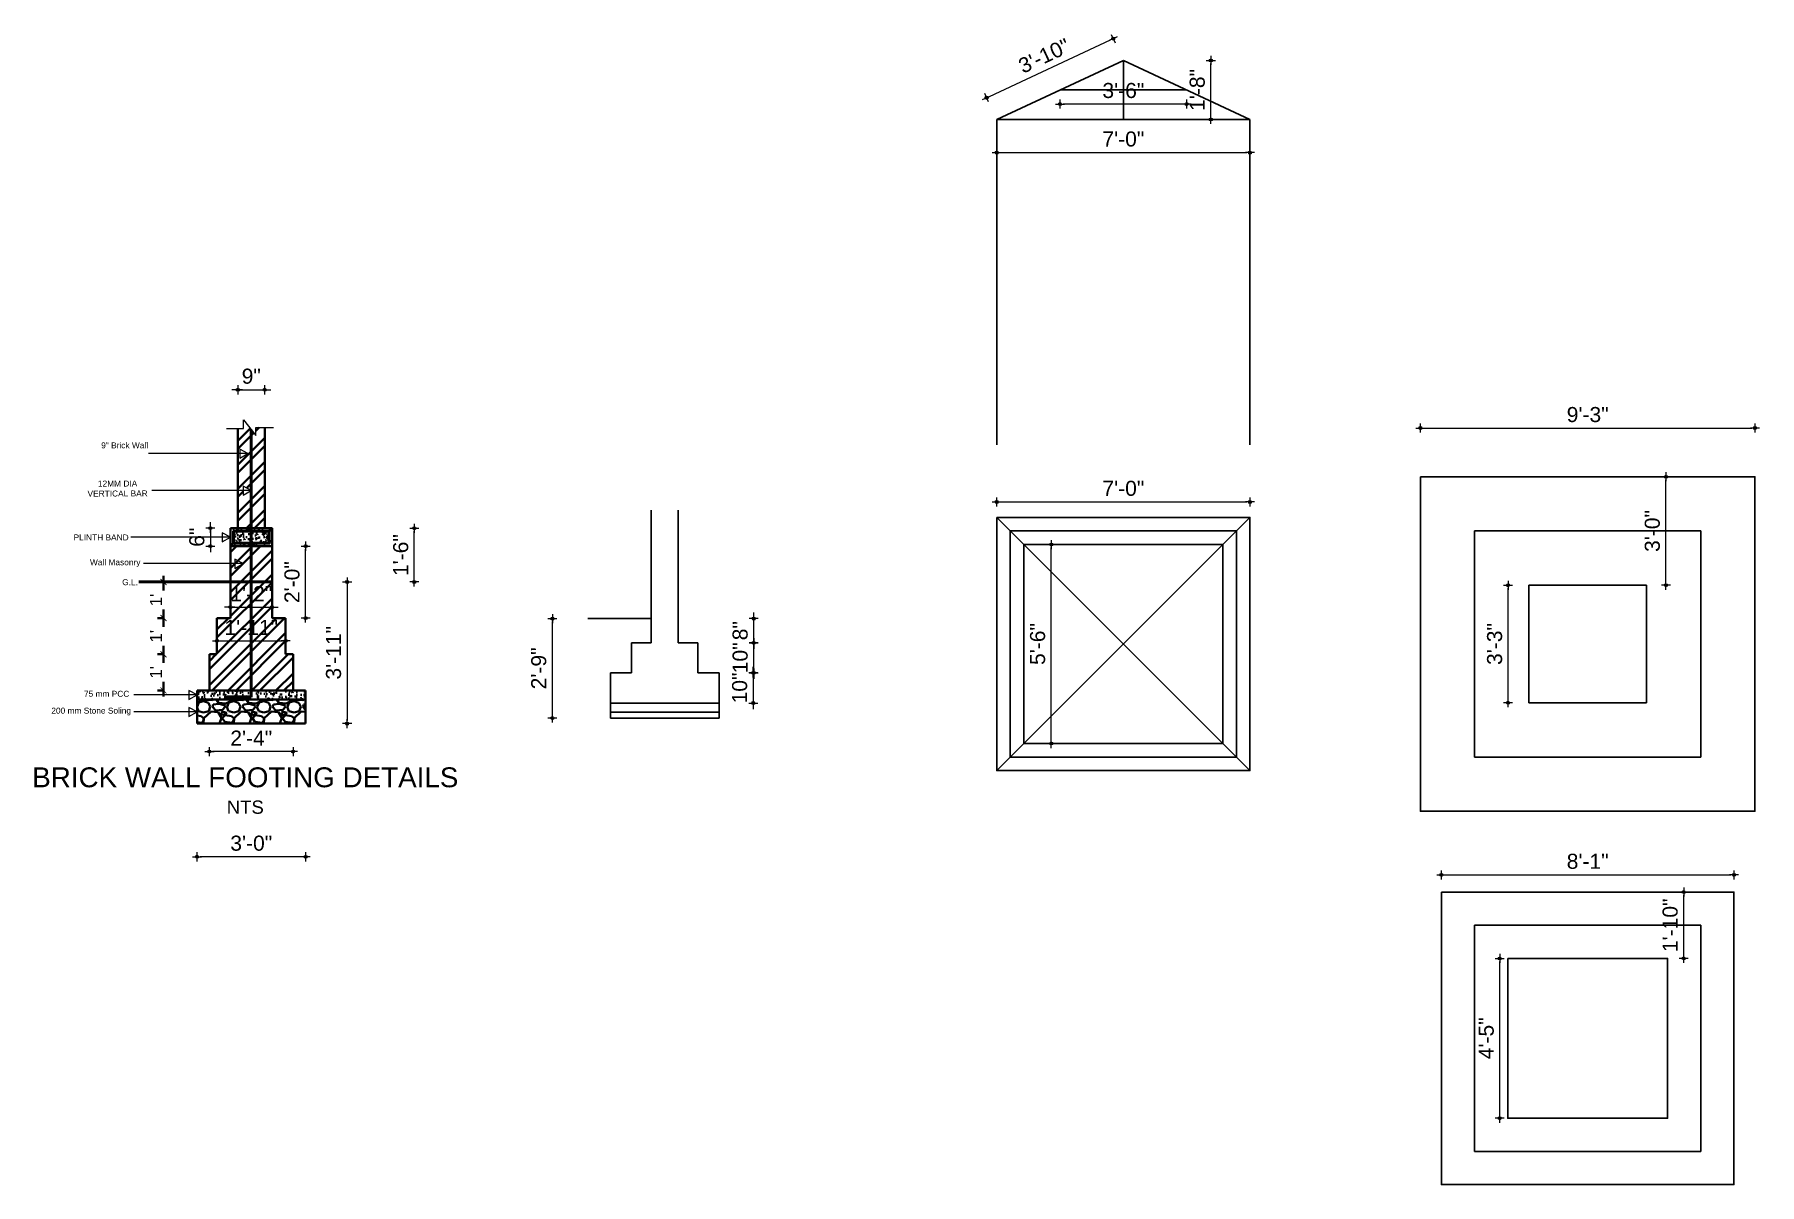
# Model space of a CAD drawing. Header units: inches. Extents: x -2003 to 2927, y -2753 to -1575.
# Drawn here: x 974 to 1546, y -2188 to -1807 of the extents above; entities that cross this region are included whole.
import ezdxf

# ---------------------------------------------------------------- set-up
doc = ezdxf.new("R2010")
doc.units = ezdxf.units.IN
doc.header["$LTSCALE"] = 0.5
doc.header["$MEASUREMENT"] = 0
doc.header["$PDMODE"] = 66
for name, color, linetype, lineweight in [('hatch', 9, 'Continuous', 0), ('SLAB', 1, 'Continuous', 50), ('Staircase_C', 4, 'Continuous', 18), ('TEXT', 220, 'Continuous', 9), ('Toilet', 7, 'Continuous', 25), ('wall', 20, 'Continuous', 40), ('Wall_C', 6, 'Continuous', 40)]:
    doc.layers.add(name, color=color, linetype=linetype, lineweight=lineweight)
doc.styles.get("Standard").update_dxf_attribs({"font": 'arial.ttf'})
doc.styles.add('style1', font='arial.ttf', dxfattribs={"height": 7})
doc.dimstyles.new('FT_50_scale', dxfattribs={"dimscale": 0.5, "dimtxt": 8, "dimasz": 4, "dimexe": 4, "dimexo": 6, "dimgap": 1, "dimtad": 1, "dimdec": 0, "dimzin": 0, "dimdsep": 46, "dimlunit": 4, "dimtxsty": 'Standard', "dimblk": 'ARCHTICK', "dimcen": 0.125, "dimdle": 4, "dimclrd": 256, "dimclre": 256, "dimclrt": 3, "dimadec": 0, "dimazin": 0, "dimtfac": 1, "dimtdec": 0, "dimtix": 1, "dimtofl": 0, "dimtmove": 2, "dimatfit": 0, "dimfxl": 4, "dimfxlon": 1, "dimtolj": 1, "dimtzin": 0, "dimlwd": -1, "dimlwe": -1, "dimarcsym": 1})
doc.dimstyles.new('S8', dxfattribs={"dimtxt": 5, "dimasz": 1, "dimexe": 6, "dimexo": 18, "dimgap": 1.9375, "dimtad": 1, "dimdec": 0, "dimzin": 3, "dimdsep": 46, "dimlunit": 4, "dimtxsty": 'Standard', "dimblk": 'dot 2', "dimcen": 12, "dimse1": 1, "dimse2": 1, "dimclrd": 1, "dimclre": 1, "dimclrt": 256, "dimadec": 0, "dimazin": 0, "dimtfac": 0.75, "dimtdec": 0, "dimtix": 1, "dimtmove": 1, "dimatfit": 3, "dimldrblk": 'DOT', "dimfxl": 1, "dimtolj": 1, "dimtzin": 0, "dimlwd": 9, "dimlwe": 9, "dimarcsym": 0})
pattern_1 = [(50, (0, 0), (3.5863009, -0.3137607), [0.375, -4.125]), (355, (0, 0), (-0.6937567, 3.7609607), [0.3, -3.3]), (100.4514, (0.299, -0.026), (2.8925469, 3.4471977), [0.318701, -3.5057106]), (46.1842, (0, 1), (5.3362052, -0.827595), [0.5625, -6.1875]), (96.6356, (0.4447, 0.931), (4.6733135, 4.8705894), [0.4780514, -5.258565]), (351.1842, (0, 1), (4.6733097, 4.870593), [0.45, -4.95]), (21, (0.5, 0.75), (2.9845353, -2.01309445), [0.375, -4.125]), (326, (0.5, 0.75), (1.2165767, 3.6257502), [0.3, -3.3]), (71.4514, (0.7487, 0.5822), (4.2011131, 1.6126525), [0.318701, -3.5057106]), (37.5, (0, 0), (0.06079928, 1.66446927), [0, -3.26, 0, -3.35, 0, -3.3125]), (7.5, (0, 0), (1.3153477, 1.97205856), [0, -1.91, 0, -3.185, 0, -1.2625]), (327.5, (-1.115, 0), (2.66911218, -0.11277436), [0, -1.25, 0, -3.9, 0, -5.175]), (317.5, (-1.615, 0), (2.91593085, 0.5005249), [0, -1.625, 0, -2.59, 0, -3.675])]

msp = doc.modelspace()

# ---------------------------------------------------------------- texts
at = {"layer": 'TEXT', "ltscale": 7, "insert": (1043.89, -2050.01), "char_height": 6.6, "width": 374.9471, "attachment_point": 2, "style": 'style1'}
msp.add_mtext('\\A1;BRICK WALL FOOTING DETAILS\\P{\\H0.6667x;NTS}', dxfattribs=at)

# ---------------------------------------------------------------- blocks, each defined once
blk = doc.blocks.new('_ArchTick')
at = {"color": 0, "linetype": 'ByBlock', "const_width": 0.15}
blk.add_lwpolyline([(-0.5, -0.5), (0.5, 0.5)], dxfattribs=at)
blk = doc.blocks.new('*D727')
at = {"layer": 'Defpoints', "color": 0, "ltscale": 0.8, "transparency": 16777216}
for p in [(6812.68, 6670.86), (6827.45, 6670.86), (6827.45, 6658.86)]:
    blk.add_point(p, dxfattribs=at)
at = {"layer": 'Wall_C', "ltscale": 0.8, "transparency": 16777216}
for p, q in [((6812.68, 6656.86), (6812.68, 6672.86)), ((6812.72, 6670.86), (6810.68, 6670.86)), ((6812.72, 6658.86), (6810.68, 6658.86))]:
    blk.add_line(p, q, dxfattribs=at)
at = {"layer": 'Wall_C', "ltscale": 0.8, "transparency": 16777216, "xscale": 2, "yscale": 2, "zscale": 2}
for p, rotation in [((6812.68, 6670.86), 90), ((6812.68, 6658.86), 270)]:
    blk.add_blockref('_ArchTick', p, dxfattribs=dict(at, rotation=rotation))
at = {"layer": 'Wall_C', "color": 3, "ltscale": 0.8, "transparency": 16777216, "insert": (6810.17, 6664.86), "char_height": 4, "attachment_point": 5, "rotation": 90, "bg_fill": 3, "box_fill_scale": 1.25, "bg_fill_color": 256, "bg_fill_true_color": 13158600, "bg_fill_transparency": 213004}
blk.add_mtext("\\A1;1'", dxfattribs=at)
blk = doc.blocks.new('*D728')
at = {"layer": 'Defpoints', "color": 0, "ltscale": 0.8, "transparency": 16777216}
for p in [(6812.68, 6682.86), (6830.42, 6682.86), (6827.45, 6670.86)]:
    blk.add_point(p, dxfattribs=at)
at = {"layer": 'Wall_C', "ltscale": 0.8, "transparency": 16777216}
for p, q in [((6812.68, 6668.86), (6812.68, 6684.86)), ((6812.72, 6682.86), (6810.68, 6682.86)), ((6812.72, 6670.86), (6810.68, 6670.86))]:
    blk.add_line(p, q, dxfattribs=at)
at = {"layer": 'Wall_C', "ltscale": 0.8, "transparency": 16777216, "xscale": 2, "yscale": 2, "zscale": 2}
for p, rotation in [((6812.68, 6682.86), 90), ((6812.68, 6670.86), 270)]:
    blk.add_blockref('_ArchTick', p, dxfattribs=dict(at, rotation=rotation))
at = {"layer": 'Wall_C', "color": 3, "ltscale": 0.8, "transparency": 16777216, "insert": (6810.17, 6676.86), "char_height": 4, "attachment_point": 5, "rotation": 90, "bg_fill": 3, "box_fill_scale": 1.25, "bg_fill_color": 256, "bg_fill_true_color": 13158600, "bg_fill_transparency": 6491508}
blk.add_mtext("\\A1;1'", dxfattribs=at)
blk = doc.blocks.new('*D729')
at = {"layer": 'Defpoints', "color": 0, "ltscale": 0.8, "transparency": 16777216}
for p in [(6812.68, 6694.86), (6834.87, 6694.86), (6830.42, 6682.86)]:
    blk.add_point(p, dxfattribs=at)
at = {"layer": 'Wall_C', "ltscale": 0.8, "transparency": 16777216}
for p, q in [((6812.68, 6680.86), (6812.68, 6696.86)), ((6812.72, 6694.86), (6810.68, 6694.86)), ((6812.72, 6682.86), (6810.68, 6682.86))]:
    blk.add_line(p, q, dxfattribs=at)
at = {"layer": 'Wall_C', "ltscale": 0.8, "transparency": 16777216, "xscale": 2, "yscale": 2, "zscale": 2}
for p, rotation in [((6812.68, 6694.86), 90), ((6812.68, 6682.86), 270)]:
    blk.add_blockref('_ArchTick', p, dxfattribs=dict(at, rotation=rotation))
at = {"layer": 'Wall_C', "color": 3, "ltscale": 0.8, "transparency": 16777216, "insert": (6810.17, 6688.86), "char_height": 4, "attachment_point": 5, "rotation": 90, "bg_fill": 3, "box_fill_scale": 1.25, "bg_fill_color": 256, "bg_fill_true_color": 13158600, "bg_fill_transparency": 344828}
blk.add_mtext("\\A1;1'", dxfattribs=at)
blk = doc.blocks.new('dot1')
at = {"layer": 'hatch'}
h = blk.add_hatch(color=256, dxfattribs=at)
edge = h.paths.add_edge_path()
edge.add_arc((0, 0), 1, 0, 360)
for p, q in [((3, 0), (-3, 0)), ((0, 3), (0, -3))]:
    blk.add_line(p, q, dxfattribs=at)
blk.add_circle((0, 0), 1, dxfattribs=at)
blk = doc.blocks.new('dot 2')
at = {"layer": 'hatch', "xscale": 0.5, "yscale": 0.5, "zscale": 0.5}
blk.add_blockref('dot1', (0, 0), dxfattribs=at)
blk = doc.blocks.new('*D731')
at = {"layer": 'Defpoints', "color": 0, "transparency": 16777216}
for p in [(1050.32, -1924.75), (1041.41, -1954.14), (1050.32, -1954.14)]:
    blk.add_point(p, dxfattribs=at)
at = {"layer": 'Toilet', "color": 1, "lineweight": 9, "transparency": 16777216}
for p, q in [((1040.41, -1924.75), (1039.41, -1924.75)), ((1041.41, -1924.75), (1050.32, -1924.75)), ((1051.32, -1924.75), (1052.32, -1924.75))]:
    blk.add_line(p, q, dxfattribs=at)
blk.add_blockref('dot 2', (1041.41, -1924.75), dxfattribs=at)
at = {"layer": 'Toilet', "color": 1, "lineweight": 9, "transparency": 16777216, "rotation": 180}
blk.add_blockref('dot 2', (1050.32, -1924.75), dxfattribs=at)
at = {"layer": 'Toilet', "transparency": 16777216, "insert": (1045.87, -1920.26), "char_height": 5, "attachment_point": 5}
blk.add_mtext('\\A1;9"', dxfattribs=at)
blk = doc.blocks.new('_Dot')
at = {"color": 0, "linetype": 'ByBlock', "lineweight": -2}
blk.add_line((-0.5, 0), (-1, 0), dxfattribs=at)
at = {"color": 0, "linetype": 'ByBlock', "const_width": 0.5}
blk.add_lwpolyline([(-0.25, 0, 1), (0.25, 0, 1)], format="xyb", close=True, dxfattribs=at)
blk = doc.blocks.new('*D732')
at = {"layer": 'Defpoints', "color": 0, "transparency": 16777216}
for p in [(1032.01, -2024.5), (1059.73, -2024.5), (1032.01, -2044.76)]:
    blk.add_point(p, dxfattribs=at)
at = {"layer": 'Toilet', "color": 1, "lineweight": 9, "transparency": 16777216}
blk.add_line((1058.73, -2044.76), (1033.01, -2044.76), dxfattribs=at)
at = {"layer": 'Toilet', "color": 1, "lineweight": 9, "transparency": 16777216, "rotation": 180}
blk.add_blockref('dot 2', (1032.01, -2044.76), dxfattribs=at)
at = {"layer": 'Toilet', "color": 1, "lineweight": 9, "transparency": 16777216}
blk.add_blockref('dot 2', (1059.73, -2044.76), dxfattribs=at)
at = {"layer": 'Toilet', "transparency": 16777216, "insert": (1045.87, -2040.31), "char_height": 5, "attachment_point": 5}
blk.add_mtext('\\A1;2\'-4"', dxfattribs=at)
blk = doc.blocks.new('*D733')
at = {"layer": 'Defpoints', "color": 0, "transparency": 16777216}
for p in [(1022.95, -1988.5), (1027.87, -2035.5), (1077.68, -2035.5)]:
    blk.add_point(p, dxfattribs=at)
at = {"layer": 'Toilet', "color": 1, "lineweight": 9, "transparency": 16777216}
blk.add_line((1077.68, -1989.5), (1077.68, -2034.5), dxfattribs=at)
for p, rotation in [((1077.68, -1988.5), 90), ((1077.68, -2035.5), 270)]:
    blk.add_blockref('dot 2', p, dxfattribs=dict(at, rotation=rotation))
at = {"layer": 'Toilet', "transparency": 16777216, "insert": (1073.18, -2012), "char_height": 5, "attachment_point": 5, "rotation": 90}
blk.add_mtext('\\A1;3\'-11"', dxfattribs=at)
blk = doc.blocks.new('*D734')
at = {"layer": 'Defpoints', "color": 0, "transparency": 16777216}
for p in [(1027.87, -2035.5), (1063.87, -2035.5), (1027.87, -2079.69)]:
    blk.add_point(p, dxfattribs=at)
at = {"layer": 'Toilet', "color": 1, "lineweight": 9, "transparency": 16777216}
blk.add_line((1062.87, -2079.69), (1028.87, -2079.69), dxfattribs=at)
at = {"layer": 'Toilet', "color": 1, "lineweight": 9, "transparency": 16777216, "rotation": 180}
blk.add_blockref('dot 2', (1027.87, -2079.69), dxfattribs=at)
at = {"layer": 'Toilet', "color": 1, "lineweight": 9, "transparency": 16777216}
blk.add_blockref('dot 2', (1063.87, -2079.69), dxfattribs=at)
at = {"layer": 'Toilet', "transparency": 16777216, "insert": (1045.87, -2075.2), "char_height": 5, "attachment_point": 5}
blk.add_mtext('\\A1;3\'-0"', dxfattribs=at)
blk = doc.blocks.new('*D736')
at = {"layer": 'Defpoints', "color": 0, "transparency": 16777216}
for p in [(1052.8, -1996.84), (1038.94, -2000.5), (1052.8, -2000.5)]:
    blk.add_point(p, dxfattribs=at)
at = {"layer": 'Toilet', "color": 1, "lineweight": 9, "transparency": 16777216}
for p, q in [((1037.94, -1996.84), (1036.94, -1996.84)), ((1038.94, -1996.84), (1052.8, -1996.84)), ((1053.8, -1996.84), (1054.8, -1996.84))]:
    blk.add_line(p, q, dxfattribs=at)
blk.add_blockref('dot 2', (1038.94, -1996.84), dxfattribs=at)
at = {"layer": 'Toilet', "color": 1, "lineweight": 9, "transparency": 16777216, "rotation": 180}
blk.add_blockref('dot 2', (1052.8, -1996.84), dxfattribs=at)
at = {"layer": 'Toilet', "transparency": 16777216, "insert": (1045.87, -1992.39), "char_height": 5, "attachment_point": 5}
blk.add_mtext('\\A1;1\'-2"', dxfattribs=at)
blk = doc.blocks.new('*D737')
at = {"layer": 'Defpoints', "color": 0, "transparency": 16777216}
for p in [(1038.94, -1970.68), (1099.96, -1970.68), (1030.67, -1988.5)]:
    blk.add_point(p, dxfattribs=at)
at = {"layer": 'Toilet', "color": 1, "lineweight": 9, "transparency": 16777216}
blk.add_line((1099.96, -1987.5), (1099.96, -1971.68), dxfattribs=at)
for p, rotation in [((1099.96, -1970.68), 90), ((1099.96, -1988.5), 270)]:
    blk.add_blockref('dot 2', p, dxfattribs=dict(at, rotation=rotation))
at = {"layer": 'Toilet', "transparency": 16777216, "insert": (1095.47, -1979.59), "char_height": 5, "attachment_point": 5, "rotation": 90}
blk.add_mtext('\\A1;1\'-6"', dxfattribs=at)
blk = doc.blocks.new('*D738')
at = {"layer": 'Defpoints', "color": 0, "transparency": 16777216}
for p in [(1052.8, -1976.62), (1063.89, -1976.62), (1052.8, -2000.5)]:
    blk.add_point(p, dxfattribs=at)
at = {"layer": 'Toilet', "color": 1, "lineweight": 9, "transparency": 16777216}
blk.add_line((1063.89, -1999.5), (1063.89, -1977.62), dxfattribs=at)
for p, rotation in [((1063.89, -1976.62), 90), ((1063.89, -2000.5), 270)]:
    blk.add_blockref('dot 2', p, dxfattribs=dict(at, rotation=rotation))
at = {"layer": 'Toilet', "transparency": 16777216, "insert": (1059.4, -1988.56), "char_height": 5, "attachment_point": 5, "rotation": 90}
blk.add_mtext('\\A1;2\'-0"', dxfattribs=at)
blk = doc.blocks.new('*D739')
at = {"layer": 'Defpoints', "color": 0, "transparency": 16777216}
for p in [(1038.94, -1970.68), (1032.32, -1976.62), (1038.94, -1976.62)]:
    blk.add_point(p, dxfattribs=at)
at = {"layer": 'Toilet', "color": 1, "lineweight": 9, "transparency": 16777216}
for p, q in [((1032.32, -1969.68), (1032.32, -1968.68)), ((1032.32, -1970.68), (1032.32, -1976.62)), ((1032.32, -1977.62), (1032.32, -1978.62))]:
    blk.add_line(p, q, dxfattribs=at)
for p, rotation in [((1032.32, -1970.68), 270), ((1032.32, -1976.62), 90)]:
    blk.add_blockref('dot 2', p, dxfattribs=dict(at, rotation=rotation))
at = {"layer": 'Toilet', "transparency": 16777216, "insert": (1027.83, -1973.65), "char_height": 5, "attachment_point": 5, "rotation": 90}
blk.add_mtext('\\A1;6"', dxfattribs=at)
blk = doc.blocks.new('*D742')
at = {"layer": 'Defpoints', "color": 0, "transparency": 16777216}
for p in [(1537.73, -2085.7), (1440.73, -2091.41), (1537.73, -2091.41)]:
    blk.add_point(p, dxfattribs=at)
at = {"layer": 'Toilet', "color": 1, "lineweight": 9, "transparency": 16777216}
blk.add_line((1441.73, -2085.7), (1536.73, -2085.7), dxfattribs=at)
at = {"layer": 'Toilet', "color": 1, "lineweight": 9, "transparency": 16777216, "rotation": 180}
blk.add_blockref('dot 2', (1440.73, -2085.7), dxfattribs=at)
at = {"layer": 'Toilet', "color": 1, "lineweight": 9, "transparency": 16777216}
blk.add_blockref('dot 2', (1537.73, -2085.7), dxfattribs=at)
at = {"layer": 'Toilet', "transparency": 16777216, "insert": (1489.23, -2081.21), "char_height": 5, "attachment_point": 5}
blk.add_mtext('\\A1;8\'-1"', dxfattribs=at)
blk = doc.blocks.new('*D743')
at = {"layer": 'Defpoints', "color": 0, "transparency": 16777216}
for p in [(1460.07, -2113.41), (1462.73, -2113.41), (1462.73, -2166.41)]:
    blk.add_point(p, dxfattribs=at)
at = {"layer": 'Toilet', "color": 1, "lineweight": 9, "transparency": 16777216}
blk.add_line((1460.07, -2165.41), (1460.07, -2114.41), dxfattribs=at)
for p, rotation in [((1460.07, -2113.41), 90), ((1460.07, -2166.41), 270)]:
    blk.add_blockref('dot 2', p, dxfattribs=dict(at, rotation=rotation))
at = {"layer": 'Toilet', "transparency": 16777216, "insert": (1455.59, -2139.91), "char_height": 5, "attachment_point": 5, "rotation": 90}
blk.add_mtext('\\A1;4\'-5"', dxfattribs=at)
blk = doc.blocks.new('*D744')
at = {"layer": 'Defpoints', "color": 0, "transparency": 16777216}
for p in [(1377.19, -1961.96), (1293.19, -1967.09), (1377.19, -1967.09)]:
    blk.add_point(p, dxfattribs=at)
at = {"layer": 'Toilet', "color": 1, "lineweight": 9, "transparency": 16777216}
blk.add_line((1294.19, -1961.96), (1376.19, -1961.96), dxfattribs=at)
at = {"layer": 'Toilet', "color": 1, "lineweight": 9, "transparency": 16777216, "rotation": 180}
blk.add_blockref('dot 2', (1293.19, -1961.96), dxfattribs=at)
at = {"layer": 'Toilet', "color": 1, "lineweight": 9, "transparency": 16777216}
blk.add_blockref('dot 2', (1377.19, -1961.96), dxfattribs=at)
at = {"layer": 'Toilet', "transparency": 16777216, "insert": (1335.19, -1957.47), "char_height": 5, "attachment_point": 5}
blk.add_mtext('\\A1;7\'-0"', dxfattribs=at)
blk = doc.blocks.new('*D745')
at = {"layer": 'Defpoints', "color": 0, "transparency": 16777216}
for p in [(1302.19, -1976.09), (1311.25, -1976.09), (1302.19, -2042.09)]:
    blk.add_point(p, dxfattribs=at)
at = {"layer": 'Toilet', "color": 1, "lineweight": 9, "transparency": 16777216}
blk.add_line((1311.25, -2041.09), (1311.25, -1977.09), dxfattribs=at)
for p, rotation in [((1311.25, -1976.09), 90), ((1311.25, -2042.09), 270)]:
    blk.add_blockref('dot 2', p, dxfattribs=dict(at, rotation=rotation))
at = {"layer": 'Toilet', "transparency": 16777216, "insert": (1306.76, -2009.09), "char_height": 5, "attachment_point": 5, "rotation": 90}
blk.add_mtext('\\A1;5\'-6"', dxfattribs=at)
blk = doc.blocks.new('*D746')
at = {"layer": 'Defpoints', "color": 0, "transparency": 16777216}
for p in [(1508.73, -1953.59), (1515.18, -1953.59), (1508.73, -1989.59)]:
    blk.add_point(p, dxfattribs=at)
at = {"layer": 'Toilet', "color": 1, "lineweight": 9, "transparency": 16777216}
blk.add_line((1515.18, -1988.59), (1515.18, -1954.59), dxfattribs=at)
for p, rotation in [((1515.18, -1953.59), 90), ((1515.18, -1989.59), 270)]:
    blk.add_blockref('dot 2', p, dxfattribs=dict(at, rotation=rotation))
at = {"layer": 'Toilet', "transparency": 16777216, "insert": (1510.69, -1971.59), "char_height": 5, "attachment_point": 5, "rotation": 90}
blk.add_mtext('\\A1;3\'-0"', dxfattribs=at)
blk = doc.blocks.new('*D747')
at = {"layer": 'Defpoints', "color": 0, "transparency": 16777216}
for p in [(1515.18, -2091.41), (1521.09, -2091.41), (1515.18, -2113.41)]:
    blk.add_point(p, dxfattribs=at)
at = {"layer": 'Toilet', "color": 1, "lineweight": 9, "transparency": 16777216}
blk.add_line((1521.09, -2112.41), (1521.09, -2092.41), dxfattribs=at)
for p, rotation in [((1521.09, -2091.41), 90), ((1521.09, -2113.41), 270)]:
    blk.add_blockref('dot 2', p, dxfattribs=dict(at, rotation=rotation))
at = {"layer": 'Toilet', "transparency": 16777216, "insert": (1516.6, -2102.41), "char_height": 5, "attachment_point": 5, "rotation": 90}
blk.add_mtext('\\A1;1\'-10"', dxfattribs=at)
blk = doc.blocks.new('*D748')
at = {"layer": 'Defpoints', "color": 0, "transparency": 16777216}
for p in [(1201.05, -2018.67), (1201.05, -2028.67), (1212.4, -2028.67)]:
    blk.add_point(p, dxfattribs=at)
at = {"layer": 'Toilet', "color": 1, "lineweight": 9, "transparency": 16777216}
for p, q in [((1212.4, -2017.67), (1212.4, -2016.67)), ((1212.4, -2018.67), (1212.4, -2028.67)), ((1212.4, -2029.67), (1212.4, -2030.67))]:
    blk.add_line(p, q, dxfattribs=at)
for p, rotation in [((1212.4, -2018.67), 270), ((1212.4, -2028.67), 90)]:
    blk.add_blockref('dot 2', p, dxfattribs=dict(at, rotation=rotation))
at = {"layer": 'Toilet', "transparency": 16777216, "insert": (1207.91, -2023.67), "char_height": 5, "attachment_point": 5, "rotation": 90}
blk.add_mtext('\\A1;10"', dxfattribs=at)
blk = doc.blocks.new('*D749')
at = {"layer": 'Defpoints', "color": 0, "transparency": 16777216}
for p in [(1194.05, -2008.67), (1212.57, -2008.67), (1194.05, -2018.67)]:
    blk.add_point(p, dxfattribs=at)
at = {"layer": 'Toilet', "color": 1, "lineweight": 9, "transparency": 16777216}
for p, q in [((1212.57, -2007.67), (1212.57, -2006.67)), ((1212.57, -2018.67), (1212.57, -2008.67)), ((1212.57, -2019.67), (1212.57, -2020.67))]:
    blk.add_line(p, q, dxfattribs=at)
for p, rotation in [((1212.57, -2008.67), 270), ((1212.57, -2018.67), 90)]:
    blk.add_blockref('dot 2', p, dxfattribs=dict(at, rotation=rotation))
at = {"layer": 'Toilet', "transparency": 16777216, "insert": (1208.08, -2013.67), "char_height": 5, "attachment_point": 5, "rotation": 90}
blk.add_mtext('\\A1;10"', dxfattribs=at)
blk = doc.blocks.new('*D750')
at = {"layer": 'Defpoints', "color": 0, "transparency": 16777216}
for p in [(1145.76, -2000.67), (1165.05, -2000.67), (1165.05, -2033.67)]:
    blk.add_point(p, dxfattribs=at)
at = {"layer": 'Toilet', "color": 1, "lineweight": 9, "transparency": 16777216}
blk.add_line((1145.76, -2032.67), (1145.76, -2001.67), dxfattribs=at)
for p, rotation in [((1145.76, -2000.67), 90), ((1145.76, -2033.67), 270)]:
    blk.add_blockref('dot 2', p, dxfattribs=dict(at, rotation=rotation))
at = {"layer": 'Toilet', "transparency": 16777216, "insert": (1141.26, -2017.17), "char_height": 5, "attachment_point": 5, "rotation": 90}
blk.add_mtext('\\A1;2\'-9"', dxfattribs=at)
blk = doc.blocks.new('*D751')
at = {"layer": 'Defpoints', "color": 0, "transparency": 16777216}
for p in [(1178.55, -2000.67), (1212.57, -2000.67), (1178.55, -2008.67)]:
    blk.add_point(p, dxfattribs=at)
at = {"layer": 'Toilet', "color": 1, "lineweight": 9, "transparency": 16777216}
for p, q in [((1212.57, -1999.67), (1212.57, -1998.67)), ((1212.57, -2008.67), (1212.57, -2000.67)), ((1212.57, -2009.67), (1212.57, -2010.67))]:
    blk.add_line(p, q, dxfattribs=at)
for p, rotation in [((1212.57, -2000.67), 270), ((1212.57, -2008.67), 90)]:
    blk.add_blockref('dot 2', p, dxfattribs=dict(at, rotation=rotation))
at = {"layer": 'Toilet', "transparency": 16777216, "insert": (1208.08, -2004.67), "char_height": 5, "attachment_point": 5, "rotation": 90}
blk.add_mtext('\\A1;8"', dxfattribs=at)
blk = doc.blocks.new('*D752')
at = {"layer": 'Defpoints', "color": 0, "transparency": 16777216}
for p in [(1331.82, -1808.22), (1335.19, -1815.46), (1293.19, -1835.05)]:
    blk.add_point(p, dxfattribs=at)
at = {"layer": 'Toilet', "color": 1, "lineweight": 9, "transparency": 16777216}
blk.add_line((1290.73, -1827.39), (1330.91, -1808.65), dxfattribs=at)
for p, rotation in [((1331.82, -1808.22), 24.99999999999985), ((1289.82, -1827.81), 204.9999999999998)]:
    blk.add_blockref('dot 2', p, dxfattribs=dict(at, rotation=rotation))
at = {"layer": 'Toilet', "transparency": 16777216, "insert": (1308.92, -1813.94), "char_height": 5, "attachment_point": 5, "rotation": 25}
blk.add_mtext('\\A1;3\'-10"', dxfattribs=at)
blk = doc.blocks.new('*D753')
at = {"layer": 'Defpoints', "color": 0, "transparency": 16777216}
for p in [(1314.19, -1825.25), (1356.19, -1825.25), (1314.19, -1829.97)]:
    blk.add_point(p, dxfattribs=at)
at = {"layer": 'Toilet', "color": 1, "lineweight": 9, "transparency": 16777216}
blk.add_line((1355.19, -1829.97), (1315.19, -1829.97), dxfattribs=at)
at = {"layer": 'Toilet', "color": 1, "lineweight": 9, "transparency": 16777216, "rotation": 180}
blk.add_blockref('dot 2', (1314.19, -1829.97), dxfattribs=at)
at = {"layer": 'Toilet', "color": 1, "lineweight": 9, "transparency": 16777216}
blk.add_blockref('dot 2', (1356.19, -1829.97), dxfattribs=at)
at = {"layer": 'Toilet', "transparency": 16777216, "insert": (1335.19, -1825.47), "char_height": 5, "attachment_point": 5}
blk.add_mtext('\\A1;3\'-6"', dxfattribs=at)
blk = doc.blocks.new('*D754')
at = {"layer": 'Defpoints', "color": 0, "transparency": 16777216}
for p in [(1293.19, -1835.05), (1377.19, -1835.05), (1377.19, -1846.06)]:
    blk.add_point(p, dxfattribs=at)
at = {"layer": 'Toilet', "color": 1, "lineweight": 9, "transparency": 16777216}
blk.add_line((1294.19, -1846.06), (1376.19, -1846.06), dxfattribs=at)
at = {"layer": 'Toilet', "color": 1, "lineweight": 9, "transparency": 16777216, "rotation": 180}
blk.add_blockref('dot 2', (1293.19, -1846.06), dxfattribs=at)
at = {"layer": 'Toilet', "color": 1, "lineweight": 9, "transparency": 16777216}
blk.add_blockref('dot 2', (1377.19, -1846.06), dxfattribs=at)
at = {"layer": 'Toilet', "transparency": 16777216, "insert": (1335.19, -1841.57), "char_height": 5, "attachment_point": 5}
blk.add_mtext('\\A1;7\'-0"', dxfattribs=at)
blk = doc.blocks.new('*D755')
at = {"layer": 'Defpoints', "color": 0, "transparency": 16777216}
for p in [(1335.19, -1815.46), (1364.21, -1815.46), (1335.19, -1835.05)]:
    blk.add_point(p, dxfattribs=at)
at = {"layer": 'Toilet', "color": 1, "lineweight": 9, "transparency": 16777216}
blk.add_line((1364.21, -1834.05), (1364.21, -1816.46), dxfattribs=at)
for p, rotation in [((1364.21, -1815.46), 90), ((1364.21, -1835.05), 270)]:
    blk.add_blockref('dot 2', p, dxfattribs=dict(at, rotation=rotation))
at = {"layer": 'Toilet', "transparency": 16777216, "insert": (1359.72, -1825.25), "char_height": 5, "attachment_point": 5, "rotation": 90}
blk.add_mtext('\\A1;1\'-8"', dxfattribs=at)
blk = doc.blocks.new('vhm')
at = {"layer": 'hatch'}
h = blk.add_hatch(color=7, dxfattribs=at)
h.dxf.hatch_style = 1
h.paths.add_polyline_path([(6837, 6711.05, 1), (6836.01, 6711.05, 1)])
h.paths.add_polyline_path([(6837, 6708.38, 1), (6836.01, 6708.38, 1)])
h.paths.add_polyline_path([(6847.59, 6711.05, 1), (6846.6, 6711.05, 1)])
h.paths.add_polyline_path([(6846.6, 6708.38, 1), (6847.59, 6708.38, 1)])
at = {"layer": 'Wall_C', "ltscale": 0.8}
h = blk.add_hatch(dxfattribs=at)
h.set_pattern_fill('ANSI32', color=256, scale=15, style=0)
h.paths.add_polyline_path([(6841.8, 6745.33), (6839.19, 6748.62), (6839.19, 6745.77), (6837.35, 6745.77), (6837.35, 6725.19), (6839.09, 6725.19), (6839.09, 6726.64), (6841.8, 6725.19)])
h = blk.add_hatch(dxfattribs=at)
h.set_pattern_fill('ANSI32', color=256, scale=15, style=0)
h.paths.add_polyline_path([(6830.42, 6670.86), (6827.94, 6670.86), (6827.94, 6658.86), (6841.8, 6658.86), (6841.8, 6666.44), (6841.8, 6694.86), (6834.87, 6694.86), (6834.87, 6682.86), (6830.42, 6682.86)])
h.paths.add_polyline_path([(6841.8, 6694.86), (6848.73, 6694.86), (6848.73, 6706.74), (6841.8, 6706.74)])
h.paths.add_polyline_path([(6848.73, 6694.86), (6841.8, 6694.86), (6841.8, 6666.44), (6841.8, 6658.86), (6855.66, 6658.86), (6855.66, 6670.86), (6853.19, 6670.86), (6853.19, 6682.86), (6848.73, 6682.86)])
h.paths.add_polyline_path([(6841.8, 6706.74), (6834.87, 6706.74), (6834.87, 6694.86), (6841.8, 6694.86)])
h.paths.add_polyline_path([(6837.35, 6712.68), (6841.8, 6712.68), (6841.8, 6725.19), (6839.09, 6723.63), (6839.09, 6725.19), (6837.35, 6725.19)])
h.paths.add_polyline_path([(6846.26, 6746.09), (6843.29, 6746.09), (6843.29, 6743.46), (6841.8, 6745.33), (6841.8, 6712.68), (6846.26, 6712.68)])
h = blk.add_hatch(dxfattribs=at)
h.set_pattern_fill('AR-CONC', color=256, scale=0.5, style=0)
h.set_pattern_definition(pattern_1)
h.paths.add_polyline_path([(6841.8, 6711.69), (6835.86, 6711.69), (6835.86, 6707.73), (6841.8, 6707.73)], flags=17)
h.paths.add_polyline_path([(6837, 6708.38, -1), (6836.01, 6708.38, -1)], flags=16)
h.paths.add_polyline_path([(6836.01, 6711.05, -1), (6837, 6711.05, -1)], flags=16)
h.paths.add_polyline_path([(6841.8, 6712.68), (6834.87, 6712.68), (6834.87, 6706.74), (6841.8, 6706.74), (6841.8, 6707.73), (6835.86, 6707.73), (6835.86, 6711.69), (6841.8, 6711.69)])
h.paths.add_polyline_path([(6848.73, 6712.68), (6841.8, 6712.68), (6841.8, 6711.69), (6847.74, 6711.69), (6847.74, 6707.73), (6841.8, 6707.73), (6841.8, 6706.74), (6848.73, 6706.74)])
h.paths.add_polyline_path([(6847.74, 6711.69), (6841.8, 6711.69), (6841.8, 6707.73), (6847.74, 6707.73)], flags=17)
h.paths.add_polyline_path([(6846.6, 6711.05, -1), (6847.59, 6711.05, -1)], flags=16)
h.paths.add_polyline_path([(6847.59, 6708.38, -1), (6846.6, 6708.38, -1)], flags=16)
h = blk.add_hatch(dxfattribs=at)
h.set_pattern_fill('AR-CONC', color=256, scale=0.5, style=0)
h.set_pattern_definition(pattern_1)
h.paths.add_polyline_path([(6823.8, 6658.86), (6823.8, 6655.86), (6859.8, 6655.86), (6859.8, 6658.86)])
h = blk.add_hatch(dxfattribs=at)
h.set_pattern_fill('GRAVEL', color=256, scale=10, style=0)
h.set_pattern_definition([(228.0128, (7.2, 10), (-79.99998232, -90.000013416), [1.34536, -133.19088]), (184.9697, (6.3, 9), (120.000010515, 9.99991307), [2.30868, -228.55925]), (132.5104, (4, 8.8), (99.999907183, -110.00008674), [1.62788, -161.16032]), (267.2737, (0.1, 6.3), (9.999960177, 200.00000295), [2.10238, -208.13558]), (292.8337, (0, 4.2), (-50.000099054, 119.999964118), [2.06155, -204.09373]), (357.2737, (0.8, 2.3), (-200.00000295, 9.999960177), [2.10238, -208.13558]), (37.6942, (2.9, 2.2), (-130.000073456, -99.999904052), [2.78029, -275.24849]), (72.2553, (5.1, 3.9), (70.000107627, 219.999962312), [2.62488, -259.86321]), (121.4296, (5.9, 6.4), (-80.000082342, 129.999950365), [2.1095, -208.84073]), (175.2364, (4.8, 8.2), (110.00000946, -9.99991533), [2.40832, -118.00763]), (222.3974, (2.4, 8.4), (-120.000073511, -109.99992082), [3.11448, -308.33375]), (138.8141, (10, 6.2), (-70.00002947, 59.99997313), [1.06301, -105.23844]), (171.4692, (9.2, 6.9), (129.999982848, -20.0000791), [2.02237, -200.21511]), (225, (7.2, 7.2), (-1e-15, -10.000003), [1.41421, -12.72792]), (203.1986, (6.5, 8.4), (49.9999973, 20.00001325), [0.76158, -75.39615]), (291.8014, (5.8, 8.1), (-9.9999991, 30.00000273), [1.07703, -52.77462]), (30.9638, (6.2, 7.1), (29.99998022, 20.00002484), [1.74929, -56.56023]), (161.5651, (7.7, 8), (20.0000043, -9.999984), [1.26491, -30.35787]), (16.3895, (0, 8.1), (100.000021984, 29.999927098), [1.772, -175.42845]), (70.3462, (1.7, 8.6), (-39.999952474, -110.000021356), [1.48661, -147.17408]), (293.1986, (7.7, 10), (-20.00001325, 49.9999973), [1.52315, -74.63458]), (343.6105, (8.3, 8.6), (-100.000021984, 29.999927098), [1.772, -175.42845]), (339.444, (0, 1.9), (-50.00001845, 19.99995996), [1.7088, -83.73124]), (294.7751, (1.6, 1.3), (-49.99992189, 110.00003422), [1.43178, -141.74643]), (66.8014, (7.8, 0), (20.00001325, 49.9999973), [1.52315, -74.63458]), (17.354, (8.4, 1.4), (-130.00002019, -39.999945023), [1.67631, -165.95424]), (69.444, (2.9, 0), (-19.99995996, -50.00001845), [0.8544, -84.58564]), (101.3099, (7.2, 0), (-9.99997632, 40.00000752), [0.5099, -50.48029]), (165.9638, (7.1, 0.5), (30.00000546, -9.9999806), [2.06155, -39.1695]), (186.009, (5.1, 1), (99.99999751, 9.999993175), [1.9105, -189.13923]), (303.6901, (6.2, 6.2), (-10.00001335, 19.9999956), [1.44222, -34.61329]), (353.1572, (7, 5), (169.999993655, -20.00007998), [2.51794, -249.27563]), (60.9454, (9.5, 4.7), (-40.00000027, -70.00000385), [1.02956, -101.92674]), (90, (10, 5.6), (-10, 10), [0.6, -9.4]), (120.2564, (4.9, 1.3), (39.99994887, -70.00002456), [1.38924, -137.5352]), (48.0128, (4.2, 2.5), (79.99998232, 90.000013416), [2.69072, -131.84552]), (0, (6, 4.5), (10, 10), [2.6, -7.4]), (325.3048, (8.6, 4.5), (-99.99994259, 70.000086096), [1.58114, -156.53274]), (254.0546, (9.9, 3.6), (-9.9999989, -40.00000127), [1.45602, -71.34508]), (207.646, (9.5, 2.2), (-189.999958072, -100.000077132), [2.37065, -234.69474]), (175.4261, (7.4, 1.1), (-130.000005583, 9.999948012), [2.50799, -248.29074])])
h.paths.add_polyline_path([(6859.8, 6647.86), (6859.8, 6655.86), (6823.8, 6655.86), (6823.8, 6647.86)])
at = {"layer": 'hatch'}
blk.add_lwpolyline([(6833.59, 6745.77), (6839.19, 6745.77), (6839.19, 6748.62), (6843.29, 6743.46), (6843.29, 6746.09), (6849.22, 6746.09)], dxfattribs=at)
for centre in [(6836.5, 6711.05), (6836.5, 6708.38), (6847.1, 6711.05), (6847.1, 6708.38)]:
    blk.add_circle(centre, 0.495, dxfattribs=at)
at = {"layer": 'SLAB', "ltscale": 0.8}
for p, q in [((6841.8, 6666.44), (6841.8, 6745.33)), ((6848.73, 6694.86), (6804.47, 6694.86)), ((6841.8, 6666.44), (6841.8, 6656.73)), ((6841.8, 6656.73), (6832.86, 6656.73))]:
    blk.add_line(p, q, dxfattribs=at)
at = {"layer": 'Staircase_C'}
for points in [[(6840.69, 6737.48), (6837.98, 6738.93), (6837.98, 6735.93), (6840.69, 6737.48), (6807.7, 6737.48)], [(6841.8, 6725.19), (6839.09, 6726.64), (6839.09, 6723.63), (6841.8, 6725.19), (6808.81, 6725.19)], [(6834.87, 6709.71), (6832.16, 6711.16), (6832.16, 6708.16), (6834.87, 6709.71), (6801.88, 6709.71)], [(6839.09, 6700.93), (6836.38, 6702.38), (6836.38, 6699.38), (6839.09, 6700.93), (6806.09, 6700.93)], [(6823.8, 6657.4), (6821.09, 6658.85), (6821.09, 6655.85), (6823.8, 6657.4), (6802.83, 6657.4)], [(6823.8, 6651.77), (6821.09, 6653.22), (6821.09, 6650.21), (6823.8, 6651.77), (6802.83, 6651.77)]]:
    blk.add_lwpolyline(points, dxfattribs=at)
at = {"layer": 'wall', "lineweight": 50}
for p, q in [((6846.59, 6711.69), (6845.51, 6710.39)), ((6847.74, 6710.52), (6846.74, 6709.25))]:
    blk.add_line(p, q, dxfattribs=at)
at = {"layer": 'wall', "lineweight": 0}
for p, q in [((6827.45, 6658.86), (6827.45, 6658.86)), ((6827.94, 6658.86), (6830.42, 6658.86)), ((6856.16, 6658.86), (6856.16, 6658.86))]:
    blk.add_line(p, q, dxfattribs=at)
at = {"layer": 'wall', "lineweight": 50}
blk.add_lwpolyline([(6835.86, 6711.69), (6847.74, 6711.69), (6847.74, 6707.73), (6835.86, 6707.73)], close=True, dxfattribs=at)
at = {"layer": 'Wall_C', "ltscale": 0.8}
for p, q in [((6837.35, 6745.77), (6837.35, 6712.68)), ((6846.26, 6746.09), (6846.26, 6712.68)), ((6834.87, 6712.68), (6841.8, 6712.68)), ((6834.87, 6709.71), (6834.87, 6682.86)), ((6848.73, 6712.68), (6848.73, 6682.86)), ((6830.42, 6670.86), (6830.42, 6682.86)), ((6830.42, 6682.86), (6834.87, 6682.86)), ((6853.19, 6682.86), (6848.73, 6682.86)), ((6853.19, 6670.86), (6853.19, 6682.86)), ((6827.94, 6658.86), (6827.94, 6670.86)), ((6827.94, 6670.86), (6830.42, 6670.86)), ((6853.19, 6670.86), (6855.66, 6670.86)), ((6855.66, 6658.86), (6855.66, 6670.86)), ((6823.8, 6658.86), (6823.8, 6647.86)), ((6823.8, 6658.86), (6859.8, 6658.86)), ((6823.8, 6655.86), (6859.8, 6655.86)), ((6827.94, 6658.86), (6855.66, 6658.86)), ((6859.8, 6658.86), (6859.8, 6647.86)), ((6823.8, 6647.86), (6859.8, 6647.86))]:
    blk.add_line(p, q, dxfattribs=at)
blk.add_lwpolyline([(6834.87, 6712.68), (6848.73, 6712.68), (6848.73, 6706.74), (6834.87, 6706.74)], close=True, dxfattribs=at)
at = {"layer": 'TEXT', "ltscale": 7, "char_height": 1.98, "width": 168.7262, "attachment_point": 2, "rotation": 0.1298, "style": 'style1'}
for s, insert in [('9" Brick Wall', (6799.79, 6741.18)), ('12MM DIA\\PVERTICAL BAR', (6797.45, 6728.5))]:
    blk.add_mtext(s, dxfattribs=dict(at, insert=insert))
at = {"layer": 'TEXT', "ltscale": 7, "char_height": 1.98, "width": 168.7262, "attachment_point": 2, "style": 'style1'}
for s, insert in [('PLINTH BAND', (6791.98, 6710.62)), ('Wall Masonry', (6796.66, 6702.38)), ('G.L.', (6801.59, 6695.77)), ('75 mm PCC', (6793.82, 6658.75)), ('200 mm Stone Soling', (6788.69, 6653.16))]:
    blk.add_mtext(s, dxfattribs=dict(at, insert=insert))
at = {"layer": 'Wall_C', "ltscale": 0.8}
dim = blk.add_linear_dim(base=(6812.68, 6670.86), p1=(6827.45, 6658.86), p2=(6827.45, 6670.86), angle=90, dimstyle='FT_50_scale', override={"dimpost": '\\X', "dimfxl": 0.09375, "dimtfill": 1, "dimtfillclr": 1}, dxfattribs=at)
dim.commit()
dim.dimension.update_dxf_attribs({"geometry": '*D727', "text_midpoint": (6810.17, 6664.86)})
dim = blk.add_linear_dim(base=(6815.65, 6682.86), p1=(6830.42, 6670.86), p2=(6830.42, 6682.86), angle=90, dimstyle='FT_50_scale', override={"dimpost": '\\X', "dimfxl": 0.09375, "dimtfill": 1, "dimtfillclr": 1}, dxfattribs=at)
dim.commit()
dim.dimension.update_dxf_attribs({"geometry": '*D728', "text_midpoint": (6810.17, 6676.86)})
dim = blk.add_linear_dim(base=(6812.68, 6694.86), p1=(6830.42, 6682.86), p2=(6834.87, 6694.86), angle=90, dimstyle='FT_50_scale', override={"dimpost": '\\X', "dimfxl": 0.09375, "dimtfill": 1, "dimtfillclr": 1}, dxfattribs=at)
dim.commit()
dim.dimension.update_dxf_attribs({"geometry": '*D729', "text_midpoint": (6810.17, 6688.86)})

# ---------------------------------------------------------------- dimensions: what is measured, and where the dimension line sits
at = {"layer": 'Toilet'}
dim = msp.add_aligned_dim(p1=(1293.19, -1835.05), p2=(1335.19, -1815.46), distance=7.99, dimstyle='S8', override={"dimfxl": 2, "dimfxlon": 1, "dimarcsym": 1}, dxfattribs=at)
dim.commit()
dim.dimension.update_dxf_attribs({"geometry": '*D752', "text_midpoint": (1308.92, -1813.94)})
for base, p1, p2, picture, middle in [((1364.21, -1815.46), (1335.19, -1835.05), (1335.19, -1815.46), '*D755', (1359.72, -1825.25)), ((1515.18, -1953.59), (1508.73, -1989.59), (1508.73, -1953.59), '*D746', (1510.69, -1971.59)), ((1311.25, -1976.09), (1302.19, -2042.09), (1302.19, -1976.09), '*D745', (1306.76, -2009.09)), ((1145.76, -2000.67), (1165.05, -2033.67), (1165.05, -2000.67), '*D750', (1141.26, -2017.17)), ((1212.57, -2000.67), (1178.55, -2008.67), (1178.55, -2000.67), '*D751', (1208.08, -2004.67)), ((1212.57, -2008.67), (1194.05, -2018.67), (1194.05, -2008.67), '*D749', (1208.08, -2013.67)), ((1212.4, -2028.67), (1201.05, -2018.67), (1201.05, -2028.67), '*D748', (1207.91, -2023.67)), ((1521.09, -2091.41), (1515.18, -2113.41), (1515.18, -2091.41), '*D747', (1516.6, -2102.41)), ((1460.07, -2113.41), (1462.73, -2166.41), (1462.73, -2113.41), '*D743', (1455.59, -2139.91))]:
    dim = msp.add_linear_dim(base=base, p1=p1, p2=p2, angle=90, dimstyle='S8', override={"dimfxl": 2, "dimfxlon": 1, "dimarcsym": 1}, dxfattribs=at)
    dim.commit()
    dim.dimension.update_dxf_attribs({"geometry": picture, "text_midpoint": middle})
for base, p1, p2, picture, middle in [((1314.19, -1829.97), (1356.19, -1825.25), (1314.19, -1825.25), '*D753', (1335.19, -1825.47)), ((1377.19, -1846.06), (1293.19, -1835.05), (1377.19, -1835.05), '*D754', (1335.19, -1841.57)), ((1377.19, -1961.96), (1293.19, -1967.09), (1377.19, -1967.09), '*D744', (1335.19, -1957.47)), ((1537.73, -2085.7), (1440.73, -2091.41), (1537.73, -2091.41), '*D742', (1489.23, -2081.21))]:
    dim = msp.add_linear_dim(base=base, p1=p1, p2=p2, dimstyle='S8', override={"dimfxl": 2, "dimfxlon": 1, "dimarcsym": 1}, dxfattribs=at)
    dim.commit()
    dim.dimension.update_dxf_attribs({"geometry": picture, "text_midpoint": middle})
msp.add_linear_dim(base=(1544.73, -1937.43), p1=(1433.73, -1953.59), p2=(1544.73, -1953.59), dimstyle='S8', override={"dimfxl": 2, "dimfxlon": 1, "dimarcsym": 1}, dxfattribs=at).render()
msp.add_linear_dim(base=(1462.81, -1989.59), p1=(1469.73, -2028.59), p2=(1469.73, -1989.59), angle=90, dimstyle='S8', override={"dimfxl": 2, "dimfxlon": 1, "dimarcsym": 1}, dxfattribs=at).render()

# ---------------------------------------------------------------- linework, layer by layer
at = {"layer": 'Toilet'}
for p, q in [((1293.19, -1835.05), (1335.19, -1815.46)), ((1335.19, -1835.05), (1335.19, -1815.46)), ((1335.19, -1815.46), (1377.19, -1835.05)), ((1356.19, -1825.25), (1314.19, -1825.25)), ((1293.19, -1943.05), (1293.19, -1835.05)), ((1293.19, -1835.05), (1377.19, -1835.05)), ((1377.19, -1835.05), (1377.19, -1943.05)), ((1178.55, -2008.67), (1178.55, -1964.65)), ((1187.55, -2008.67), (1187.55, -1964.65)), ((1293.19, -2051.09), (1377.19, -1967.09)), ((1377.19, -2051.09), (1293.19, -1967.09)), ((1178.55, -2000.67), (1157.54, -2000.67)), ((1172.05, -2008.67), (1178.55, -2008.67)), ((1172.05, -2018.67), (1172.05, -2008.67)), ((1187.55, -2008.67), (1194.05, -2008.67)), ((1194.05, -2018.67), (1194.05, -2008.67)), ((1165.05, -2018.67), (1172.05, -2018.67)), ((1165.05, -2018.67), (1165.05, -2028.67)), ((1194.05, -2018.67), (1201.05, -2018.67)), ((1201.05, -2018.67), (1201.05, -2028.67)), ((1165.05, -2028.67), (1201.05, -2028.67)), ((1165.05, -2028.67), (1165.05, -2033.67)), ((1201.05, -2028.67), (1201.05, -2033.67)), ((1165.05, -2031.67), (1201.05, -2031.67)), ((1165.05, -2033.67), (1201.05, -2033.67))]:
    msp.add_line(p, q, dxfattribs=at)
for points in [[(1433.73, -1953.59), (1544.73, -1953.59), (1544.73, -2064.59), (1433.73, -2064.59)], [(1293.19, -1967.09), (1377.19, -1967.09), (1377.19, -2051.09), (1293.19, -2051.09)], [(1297.69, -1971.59), (1372.69, -1971.59), (1372.69, -2046.59), (1297.69, -2046.59)], [(1451.73, -1971.59), (1526.73, -1971.59), (1526.73, -2046.59), (1451.73, -2046.59)], [(1302.19, -1976.09), (1368.19, -1976.09), (1368.19, -2042.09), (1302.19, -2042.09)], [(1469.73, -1989.59), (1508.73, -1989.59), (1508.73, -2028.59), (1469.73, -2028.59)], [(1440.73, -2091.41), (1537.73, -2091.41), (1537.73, -2188.41), (1440.73, -2188.41)], [(1451.73, -2102.41), (1526.73, -2102.41), (1526.73, -2177.41), (1451.73, -2177.41)], [(1462.73, -2113.41), (1515.73, -2113.41), (1515.73, -2166.41), (1462.73, -2166.41)]]:
    msp.add_lwpolyline(points, close=True, dxfattribs=at)

# ---------------------------------------------------------------- block references
at = {"layer": 'Wall_C'}
msp.add_blockref('vhm', (-5795.93, -8683.36), dxfattribs=at)

msp.set_redraw_order([(e.dxf.handle, doc.entitydb.next_handle()) for e in msp.query("TEXT MTEXT ATTDEF DIMENSION ARC_DIMENSION")])  # texts and dimensions are drawn at this point

# ---------------------------------------------------------------- next in the draw order: dimensions: what is measured, and where the dimension line sits
at = {"layer": 'Toilet'}
for base, p1, p2, picture, middle in [((1050.32, -1924.75), (1041.41, -1954.14), (1050.32, -1954.14), '*D731', (1045.87, -1920.26)), ((1052.8, -1996.84), (1038.94, -2000.5), (1052.8, -2000.5), '*D736', (1045.87, -1992.39)), ((1032.01, -2044.76), (1059.73, -2024.5), (1032.01, -2024.5), '*D732', (1045.87, -2040.31)), ((1027.87, -2079.69), (1063.87, -2035.5), (1027.87, -2035.5), '*D734', (1045.87, -2075.2))]:
    dim = msp.add_linear_dim(base=base, p1=p1, p2=p2, dimstyle='S8', override={"dimfxl": 2, "dimfxlon": 1, "dimarcsym": 1}, dxfattribs=at)
    dim.commit()
    dim.dimension.update_dxf_attribs({"geometry": picture, "text_midpoint": middle})
for base, p1, p2, picture, middle in [((1032.32, -1976.62), (1038.94, -1970.68), (1038.94, -1976.62), '*D739', (1027.83, -1973.65)), ((1099.96, -1970.68), (1030.67, -1988.5), (1038.94, -1970.68), '*D737', (1095.47, -1979.59)), ((1063.89, -1976.62), (1052.8, -2000.5), (1052.8, -1976.62), '*D738', (1059.4, -1988.56)), ((1077.68, -2035.5), (1022.95, -1988.5), (1027.87, -2035.5), '*D733', (1073.18, -2012))]:
    dim = msp.add_linear_dim(base=base, p1=p1, p2=p2, angle=90, dimstyle='S8', override={"dimfxl": 2, "dimfxlon": 1, "dimarcsym": 1}, dxfattribs=at)
    dim.commit()
    dim.dimension.update_dxf_attribs({"geometry": picture, "text_midpoint": middle})
msp.add_linear_dim(base=(1057.25, -2008.02), p1=(1034.48, -2012.5), p2=(1057.25, -2012.5), dimstyle='S8', override={"dimfxl": 2, "dimfxlon": 1, "dimarcsym": 1}, dxfattribs=at).render()

doc.saveas('drawing.dxf')
